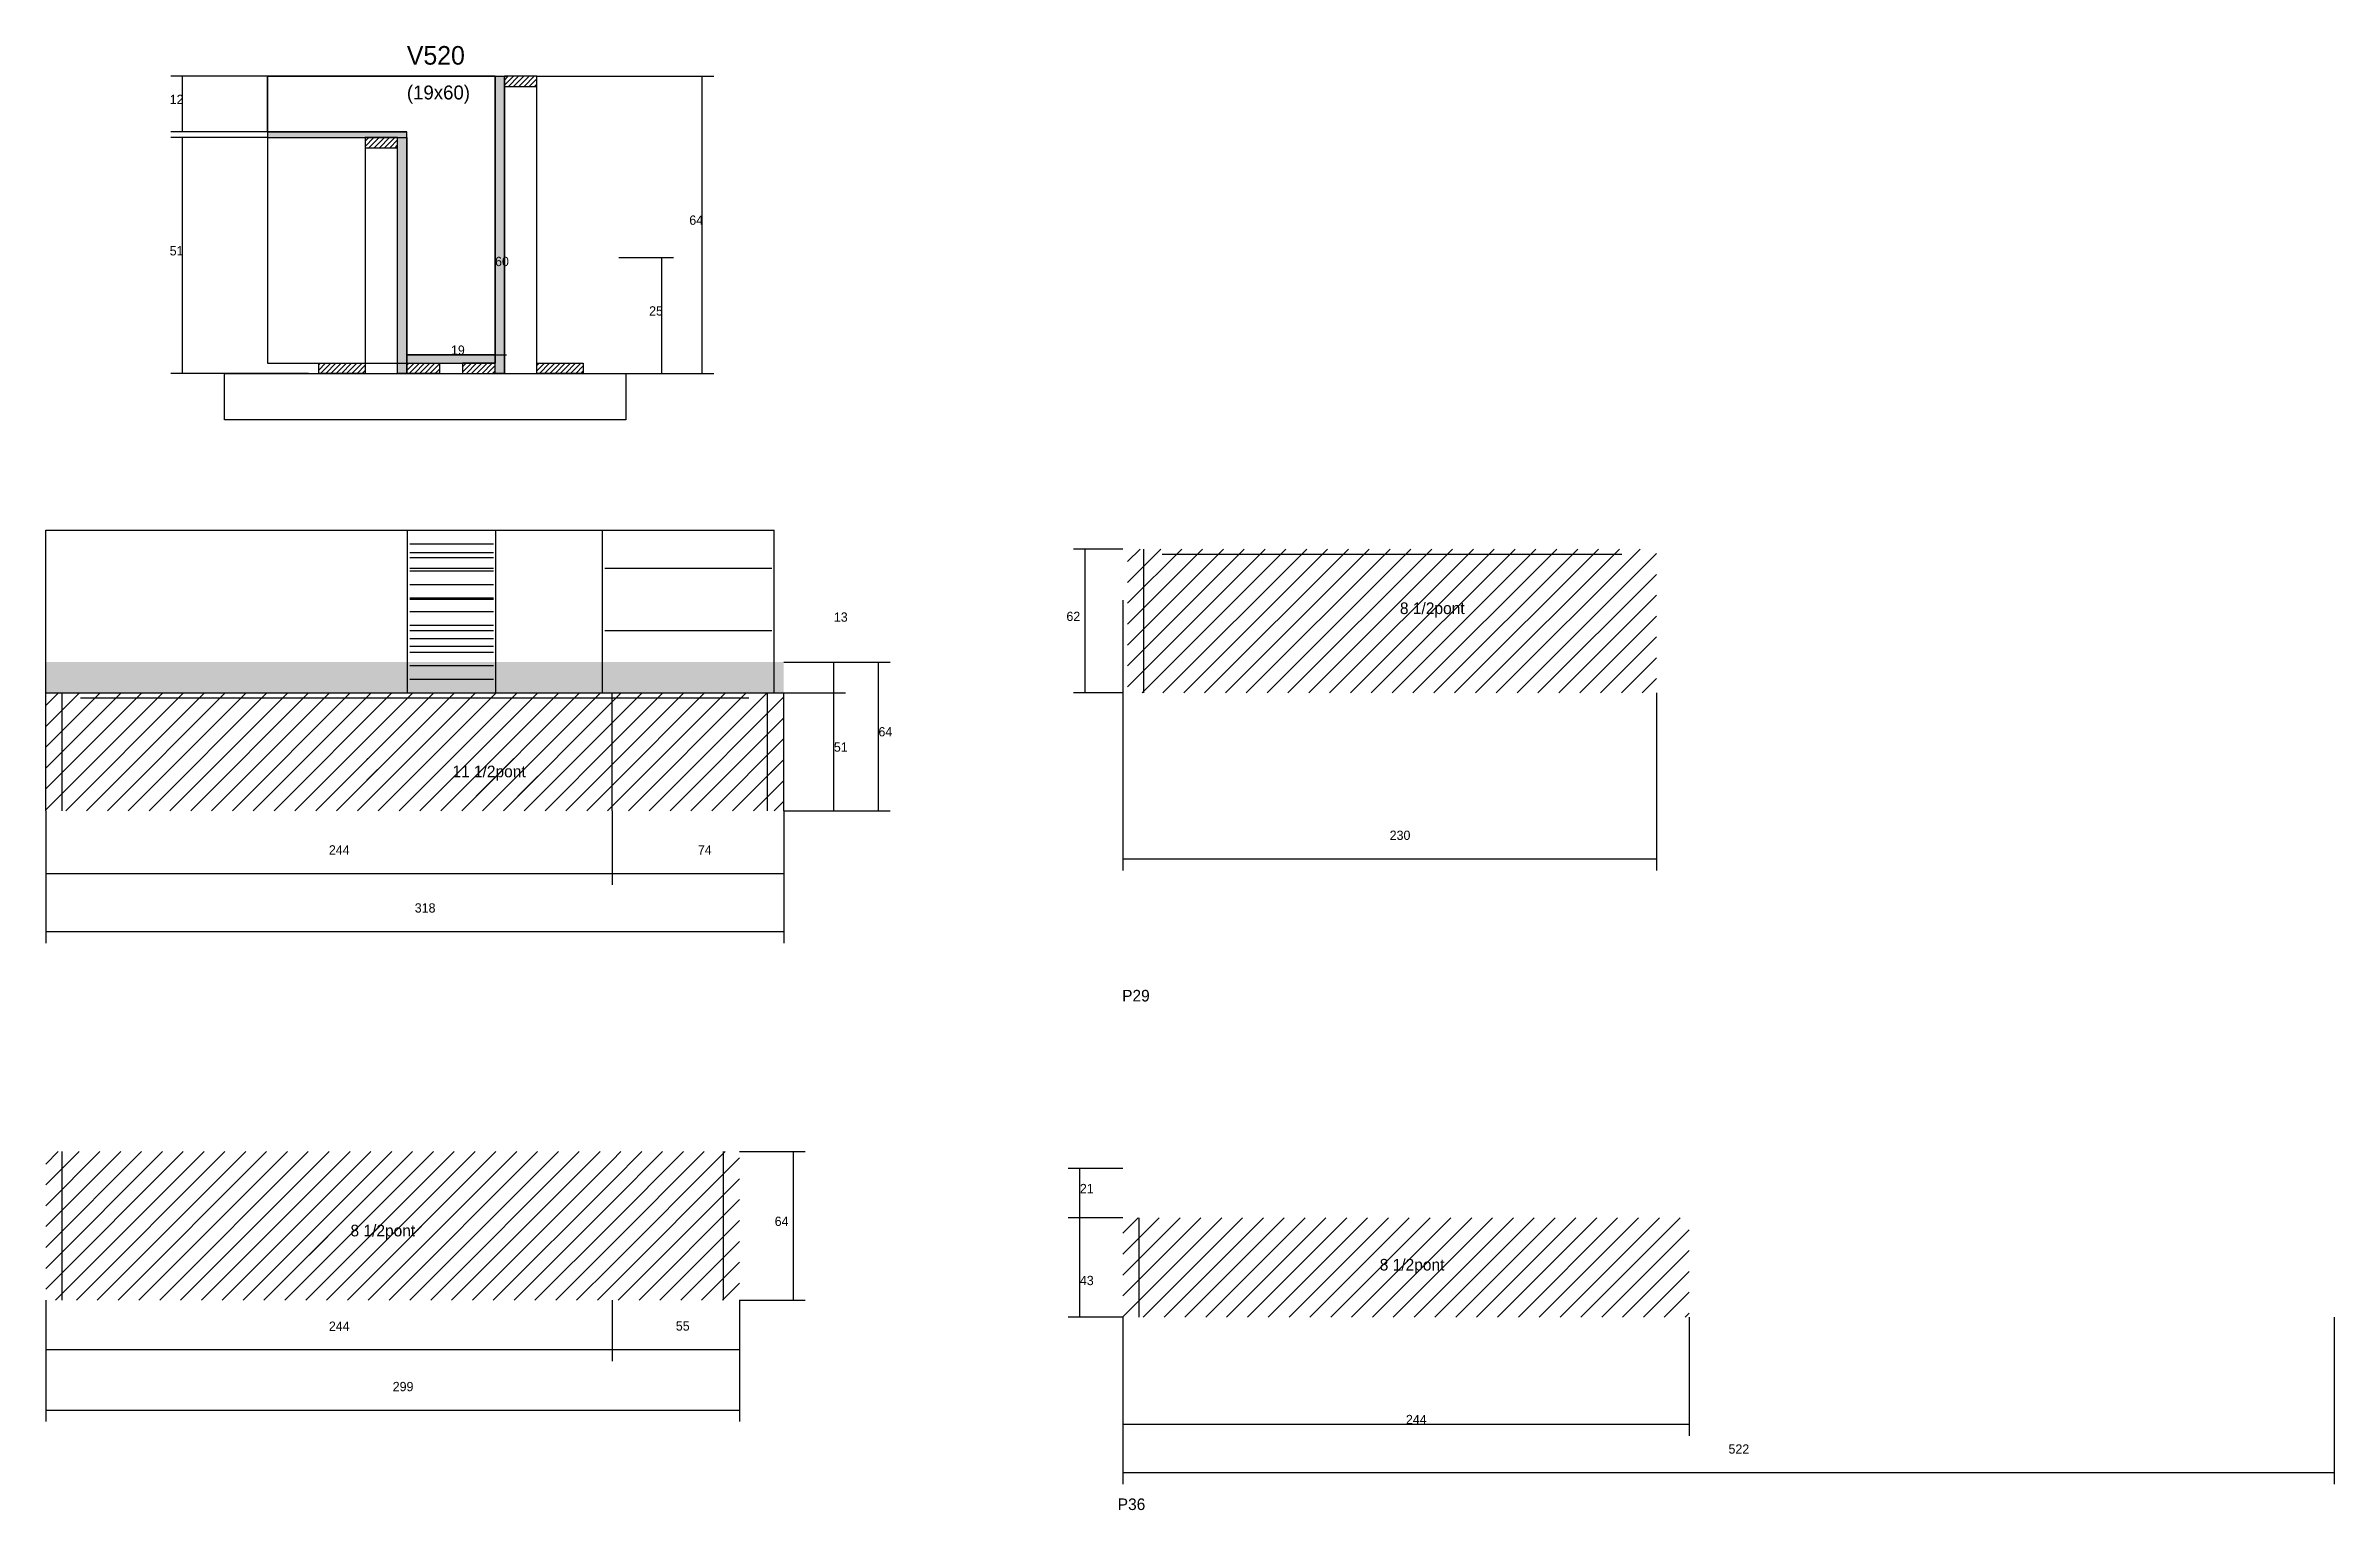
# Model space of a CAD drawing. Header units: metres. Extents: x -2848 to 22762, y -49062 to 1016.
# Drawn here: x 3044 to 4030, y -24818 to -24187 of the extents above; entities that cross this region are included whole.
import ezdxf

# ---------------------------------------------------------------- set-up
doc = ezdxf.new("R2010")
doc.units = ezdxf.units.M
for name, color, linetype in [('CONCRETO', 251, 'Continuous'), ('COTA', 4, 'Continuous'), ('Cota Seção (2x)', 4, 'Continuous'), ('Hachura', 253, 'Continuous'), ('Madeira', 126, 'Continuous'), ('NOMENCLATURA', 7, 'Continuous'), ('Painéis', 200, 'Continuous'), ('SARR_2.2x7', 40, 'Continuous'), ('Texto Seção', 7, 'Continuous')]:
    doc.layers.add(name, color=color, linetype=linetype)

msp = doc.modelspace()

# ---------------------------------------------------------------- texts
at = {"layer": 'COTA'}
for s, p in [('12', (3097.8, -24212)), ('64', (3321.7, -24264)), ('51', (3097.8, -24277.2)), ('25', (3304.4, -24303.1)), ('13', (3384, -24435)), ('62', (3484.2, -24434.7)), ('64', (3403.2, -24484.4)), ('51', (3384, -24491)), ('244', (3166.4, -24535.3)), ('74', (3325.4, -24535.3)), ('230', (3623.5, -24529)), ('318', (3203.4, -24560.3)), ('21', (3490, -24681.2)), ('64', (3358.5, -24695.3)), ('43', (3490, -24720.8)), ('244', (3166.4, -24740.5)), ('55', (3315.9, -24740.4)), ('299', (3193.9, -24766.5)), ('244', (3630.5, -24780.7)), ('522', (3769.5, -24793.4))]:
    msp.add_text(s, height=4, dxfattribs=at).set_placement(p)
at = {"layer": 'Cota Seção (2x)'}
for s, p in [('60', (3238, -24281.8)), ('19', (3219, -24320))]:
    msp.add_text(s, height=4, dxfattribs=at).set_placement(p)
at = {"layer": 'NOMENCLATURA'}
for s, p in [('8 1/2pont', (3627.9, -24431.7)), ('11 1/2pont', (3219.6, -24502)), ('P29', (3508.2, -24598.6)), ('8 1/2pont', (3175.7, -24699.8)), ('8 1/2pont', (3619.2, -24714.5)), ('P36', (3506.3, -24817.7))]:
    msp.add_text(s, height=5, dxfattribs=at).set_placement(p)
at = {"layer": 'Texto Seção'}
for s, height, p in [('V520', 8, (3200, -24195)), ('(19x60)', 6, (3200, -24210))]:
    msp.add_text(s, height=height, dxfattribs=at).set_placement(p)

# ---------------------------------------------------------------- hatches: boundary and pattern name
at = {"layer": 'COTA'}
h = msp.add_hatch(dxfattribs=at)
h.set_pattern_fill('AR-CONC', scale=0.03)
h.paths.add_polyline_path([(3362.4, -24465.6), (3362.4, -24452.4), (3044.4, -24452.4), (3044.4, -24465.6)])
at = {"layer": 'Hachura'}
h = msp.add_hatch(color=8, dxfattribs=at)
h.dxf.hatch_style = 1
h.paths.add_polyline_path([(3238, -24200), (3242, -24200), (3242, -24200), (3242, -24328), (3242, -24328), (3238, -24328), (3238, -24328), (3238, -24200)])
h = msp.add_hatch(dxfattribs=at)
h.set_pattern_fill('ANSI31', scale=0.5)
h.paths.add_polyline_path([(3256, -24204.4), (3256, -24200), (3256, -24200), (3242, -24200), (3242, -24200), (3242, -24204.4), (3242, -24204.4), (3256, -24204.4)])
h = msp.add_hatch(color=8, dxfattribs=at)
h.dxf.hatch_style = 1
h.paths.add_polyline_path([(3200, -24226.4), (3200, -24224), (3200, -24224), (3140, -24224), (3140, -24224), (3140, -24226.4), (3140, -24226.4), (3200, -24226.4)])
h = msp.add_hatch(dxfattribs=at)
h.set_pattern_fill('ANSI31', scale=0.5)
h.paths.add_polyline_path([(3196, -24230.8), (3196, -24226.4), (3196, -24226.4), (3182, -24226.4), (3182, -24226.4), (3182, -24230.8), (3182, -24230.8), (3196, -24230.8)])
h = msp.add_hatch(color=8, dxfattribs=at)
h.dxf.hatch_style = 1
h.paths.add_polyline_path([(3196, -24226.4), (3200, -24226.4), (3200, -24226.4), (3200, -24328), (3200, -24328), (3196, -24328), (3196, -24328), (3196, -24226.4)])
h = msp.add_hatch(dxfattribs=at)
h.set_pattern_fill('ANSI31', scale=0.5)
h.paths.add_polyline_path([(3162, -24328), (3162, -24323.6), (3162, -24323.6), (3182, -24323.6), (3182, -24323.6), (3182, -24328), (3182, -24328), (3162, -24328)])
h = msp.add_hatch(color=8, dxfattribs=at)
h.dxf.hatch_style = 1
h.paths.add_polyline_path([(3238, -24323.6), (3238, -24320), (3238, -24320), (3200, -24320), (3200, -24320), (3200, -24323.6), (3200, -24323.6), (3238, -24323.6)])
h = msp.add_hatch(dxfattribs=at)
h.set_pattern_fill('ANSI31', scale=0.5)
h.paths.add_polyline_path([(3200, -24328), (3200, -24323.6), (3200, -24323.6), (3214, -24323.6), (3214, -24323.6), (3214, -24328), (3214, -24328), (3200, -24328)])
h = msp.add_hatch(dxfattribs=at)
h.set_pattern_fill('ANSI31', scale=0.5)
h.paths.add_polyline_path([(3238, -24328), (3238, -24323.6), (3238, -24323.6), (3224, -24323.6), (3224, -24323.6), (3224, -24328), (3224, -24328), (3238, -24328)])
h = msp.add_hatch(dxfattribs=at)
h.set_pattern_fill('ANSI31', scale=0.5)
h.paths.add_polyline_path([(3256, -24328), (3256, -24323.6), (3256, -24323.6), (3276, -24323.6), (3276, -24323.6), (3276, -24328), (3276, -24328), (3256, -24328)])
h = msp.add_hatch(dxfattribs=at)
h.set_pattern_fill('ANSI31', scale=2)
h.paths.add_polyline_path([(3738.5, -24465.7), (3738.5, -24403.7), (3510.5, -24403.7), (3510.5, -24465.7)])
h = msp.add_hatch(dxfattribs=at)
h.set_pattern_fill('ANSI31', scale=2)
h.paths.add_polyline_path([(3044.4, -24465.6), (3044.4, -24516.4), (3288.4, -24516.4), (3288.4, -24465.6)])
h = msp.add_hatch(dxfattribs=at)
h.set_pattern_fill('ANSI31', scale=2)
h.paths.add_polyline_path([(3288.4, -24465.6), (3288.4, -24516.4), (3362.4, -24516.4), (3362.4, -24465.6)])
h = msp.add_hatch(dxfattribs=at)
h.set_pattern_fill('ANSI31', scale=2)
h.paths.add_polyline_path([(3182.8, -24510.1), (3182.8, -24493.9), (3182.8, -24493.9), (3256.4, -24493.9), (3256.4, -24493.9), (3256.4, -24510.1), (3256.4, -24510.1), (3182.8, -24510.1)])
h = msp.add_hatch(dxfattribs=at)
h.set_pattern_fill('ANSI31', scale=2)
h.paths.add_polyline_path([(3288.4, -24727.3), (3288.4, -24663.3), (3044.4, -24663.3), (3044.4, -24727.3)])
h = msp.add_hatch(dxfattribs=at)
h.set_pattern_fill('ANSI31', scale=2)
h.paths.add_polyline_path([(3288.4, -24727.3), (3343.4, -24727.3), (3343.4, -24663.3), (3288.4, -24663.3)])
h = msp.add_hatch(dxfattribs=at)
h.set_pattern_fill('ANSI31', scale=2)
h.paths.add_polyline_path([(3141.4, -24707.9), (3141.4, -24691.7), (3141.4, -24691.7), (3210, -24691.7), (3210, -24691.7), (3210, -24707.9), (3210, -24707.9), (3141.4, -24707.9)])
h = msp.add_hatch(dxfattribs=at)
h.set_pattern_fill('ANSI31', scale=2)
h.paths.add_polyline_path([(3508.5, -24691.8), (3508.5, -24734.6), (3752.5, -24734.6), (3752.5, -24691.8)])

# ---------------------------------------------------------------- linework, layer by layer
at = {"layer": 'CONCRETO'}
for points in [[(3200, -24224), (3140, -24224), (3140, -24200), (3238, -24200), (3238, -24323.6), (3238, -24323.6), (3238, -24320), (3200, -24320)], [(3140, -24323.6), (3238, -24323.6), (3238, -24200), (3140, -24200)]]:
    msp.add_lwpolyline(points, close=True, dxfattribs=at)
at = {"layer": 'COTA'}
for p, q in [((3140, -24200), (3098.3, -24200)), ((3103.3, -24224), (3103.3, -24200)), ((3256, -24200), (3332.2, -24200)), ((3327.2, -24328), (3327.2, -24200)), ((3140, -24224), (3098.3, -24224)), ((3140, -24226.4), (3098.3, -24226.4)), ((3103.3, -24328), (3103.3, -24226.4)), ((3291.3, -24278.1), (3314.9, -24278.1)), ((3309.9, -24328), (3309.9, -24278.1)), ((3157.6, -24328), (3098.3, -24328)), ((3256, -24328), (3332.2, -24328)), ((3291.3, -24328), (3314.9, -24328)), ((3508.5, -24403.7), (3487.3, -24403.7)), ((3492.3, -24465.7), (3492.3, -24403.7)), ((3508.5, -24425.7), (3508.5, -24542.2)), ((3362.4, -24452.4), (3389, -24452.4)), ((3362.4, -24452.4), (3408.2, -24452.4)), ((3384, -24465.6), (3384, -24452.4)), ((3403.2, -24516.4), (3403.2, -24452.4)), ((3362.4, -24465.6), (3389, -24465.6)), ((3362.4, -24465.6), (3389, -24465.6)), ((3384, -24516.4), (3384, -24465.6)), ((3508.5, -24465.7), (3487.3, -24465.7)), ((3738.5, -24465.7), (3738.5, -24542.2)), ((3044.4, -24516.4), (3044.4, -24573.5)), ((3044.4, -24516.4), (3044.4, -24548.4)), ((3288.4, -24516.4), (3288.4, -24548.4)), ((3288.4, -24516.4), (3288.4, -24548.4)), ((3362.4, -24516.4), (3362.4, -24573.5)), ((3362.4, -24516.4), (3389, -24516.4)), ((3362.4, -24516.4), (3408.2, -24516.4)), ((3362.4, -24516.4), (3362.4, -24548.4)), ((3044.4, -24543.4), (3288.4, -24543.4)), ((3288.4, -24543.4), (3362.4, -24543.4)), ((3508.5, -24537.2), (3738.5, -24537.2)), ((3044.4, -24568.5), (3362.4, -24568.5)), ((3343.4, -24663.3), (3371.6, -24663.3)), ((3366.6, -24727.3), (3366.6, -24663.3)), ((3508.5, -24670.6), (3485, -24670.6)), ((3490, -24691.8), (3490, -24670.6)), ((3508.5, -24691.8), (3485, -24691.8)), ((3508.5, -24691.8), (3485, -24691.8)), ((3490, -24734.6), (3490, -24691.8)), ((3044.4, -24727.3), (3044.4, -24779.6)), ((3044.4, -24727.3), (3044.4, -24753.6)), ((3288.4, -24727.3), (3288.4, -24753.6)), ((3288.4, -24727.3), (3288.4, -24753.6)), ((3343.4, -24727.3), (3343.4, -24779.6)), ((3343.4, -24727.3), (3371.6, -24727.3)), ((3343.4, -24727.3), (3343.4, -24753.6)), ((3508.5, -24734.6), (3485, -24734.6)), ((3508.5, -24734.6), (3508.5, -24785.7)), ((3508.5, -24734.6), (3508.5, -24806.5)), ((3752.5, -24734.6), (3752.5, -24785.7)), ((4030.5, -24734.6), (4030.5, -24806.5)), ((3044.4, -24748.6), (3288.4, -24748.6)), ((3288.4, -24748.6), (3343.4, -24748.6)), ((3044.4, -24774.6), (3343.4, -24774.6)), ((3508.5, -24780.7), (3752.5, -24780.7)), ((3508.5, -24801.5), (4030.5, -24801.5))]:
    msp.add_line(p, q, dxfattribs=at)
at = {"layer": 'Cota Seção (2x)'}
for p, q in [((3200, -24200), (3243, -24200)), ((3238, -24320), (3238, -24200)), ((3200, -24328), (3200, -24315)), ((3238, -24328), (3238, -24315)), ((3200, -24320), (3243, -24320)), ((3200, -24320), (3238, -24320))]:
    msp.add_line(p, q, dxfattribs=at)
at = {"layer": 'Madeira'}
for points in [[(3256, -24204.4), (3256, -24200), (3242, -24200), (3242, -24204.4)], [(3256, -24200), (3242, -24200), (3242, -24328), (3256, -24328)], [(3196, -24230.8), (3196, -24226.4), (3182, -24226.4), (3182, -24230.8)], [(3196, -24226.4), (3182, -24226.4), (3182, -24328), (3196, -24328)], [(3162, -24328), (3162, -24323.6), (3182, -24323.6), (3182, -24328)], [(3200, -24328), (3200, -24323.6), (3214, -24323.6), (3214, -24328)], [(3238, -24328), (3238, -24323.6), (3224, -24323.6), (3224, -24328)], [(3256, -24328), (3256, -24323.6), (3276, -24323.6), (3276, -24328)], [(3294.4, -24348), (3121.4, -24348), (3121.4, -24328), (3294.4, -24328)]]:
    msp.add_lwpolyline(points, close=True, dxfattribs=at)
at = {"layer": 'Painéis'}
for p, q in [((3242, -24328), (3242, -24200)), ((3140, -24224), (3200, -24224)), ((3200, -24328), (3200, -24226.4)), ((3200, -24320), (3238, -24320)), ((3200, -24323.6), (3200, -24320)), ((3238, -24323.6), (3238, -24320)), ((3044.4, -24395.6), (3200.3, -24395.6)), ((3044.4, -24465.6), (3044.4, -24395.6)), ((3200.3, -24465.6), (3200.3, -24395.6)), ((3200.3, -24395.6), (3238.3, -24395.6)), ((3200.3, -24465.6), (3200.3, -24395.6)), ((3238.3, -24465.6), (3238.3, -24395.6)), ((3238.3, -24395.6), (3284.3, -24395.6)), ((3238.3, -24465.6), (3238.3, -24395.6)), ((3284.3, -24465.6), (3284.3, -24395.6)), ((3284.3, -24395.6), (3358.3, -24395.6)), ((3284.3, -24465.6), (3284.3, -24395.6)), ((3358.3, -24465.6), (3358.3, -24395.6)), ((3044.4, -24465.6), (3362.4, -24465.6)), ((3044.4, -24516.4), (3044.4, -24465.6)), ((3044.4, -24465.6), (3200.3, -24465.6)), ((3200.3, -24465.6), (3238.3, -24465.6)), ((3238.3, -24465.6), (3284.3, -24465.6)), ((3284.3, -24465.6), (3358.3, -24465.6)), ((3288.4, -24516.4), (3288.4, -24465.6)), ((3362.4, -24516.4), (3362.4, -24465.6))]:
    msp.add_line(p, q, dxfattribs=at)
for points in [[(3238, -24200), (3242, -24200), (3242, -24328), (3238, -24328)], [(3200, -24226.4), (3200, -24224), (3140, -24224), (3140, -24226.4)], [(3196, -24226.4), (3200, -24226.4), (3200, -24328), (3196, -24328)], [(3238, -24323.6), (3238, -24320), (3200, -24320), (3200, -24323.6)]]:
    msp.add_lwpolyline(points, close=True, dxfattribs=at)
at = {"layer": 'SARR_2.2x7'}
for p, q in [((3201.3, -24401.43), (3237.3, -24401.43)), ((3201.3, -24405.2), (3237.3, -24405.2)), ((3517.5, -24465.7), (3517.5, -24403.7)), ((3525.5, -24405.9), (3723.5, -24405.9)), ((3201.3, -24407.27), (3237.3, -24407.27)), ((3201.3, -24411.91), (3237.3, -24411.91)), ((3201.3, -24413.1), (3237.3, -24413.1)), ((3285.3, -24411.91), (3357.3, -24411.91)), ((3201.3, -24418.93), (3237.3, -24418.93)), ((3201.3, -24424.77), (3237.3, -24424.77)), ((3201.3, -24425.33), (3237.3, -24425.33)), ((3201.3, -24430.6), (3237.3, -24430.6)), ((3201.3, -24436.43), (3237.3, -24436.43)), ((3201.3, -24438.76), (3237.3, -24438.76)), ((3201.3, -24442.27), (3237.3, -24442.27)), ((3285.3, -24438.76), (3357.3, -24438.76)), ((3201.3, -24445.47), (3237.3, -24445.47)), ((3201.3, -24448.1), (3237.3, -24448.1)), ((3201.3, -24453.93), (3237.3, -24453.93)), ((3201.3, -24459.77), (3237.3, -24459.77)), ((3051.4, -24516.4), (3051.4, -24465.6)), ((3059.4, -24467.8), (3347.4, -24467.8)), ((3355.4, -24516.4), (3355.4, -24465.6)), ((3051.4, -24727.3), (3051.4, -24663.3)), ((3336.4, -24727.3), (3336.4, -24663.3)), ((3515.5, -24734.6), (3515.5, -24691.8))]:
    msp.add_line(p, q, dxfattribs=at)

msp.set_redraw_order([(e.dxf.handle, doc.entitydb.next_handle()) for e in msp.query("TEXT MTEXT ATTDEF DIMENSION ARC_DIMENSION")])  # texts and dimensions are drawn at this point

doc.saveas('drawing.dxf')
